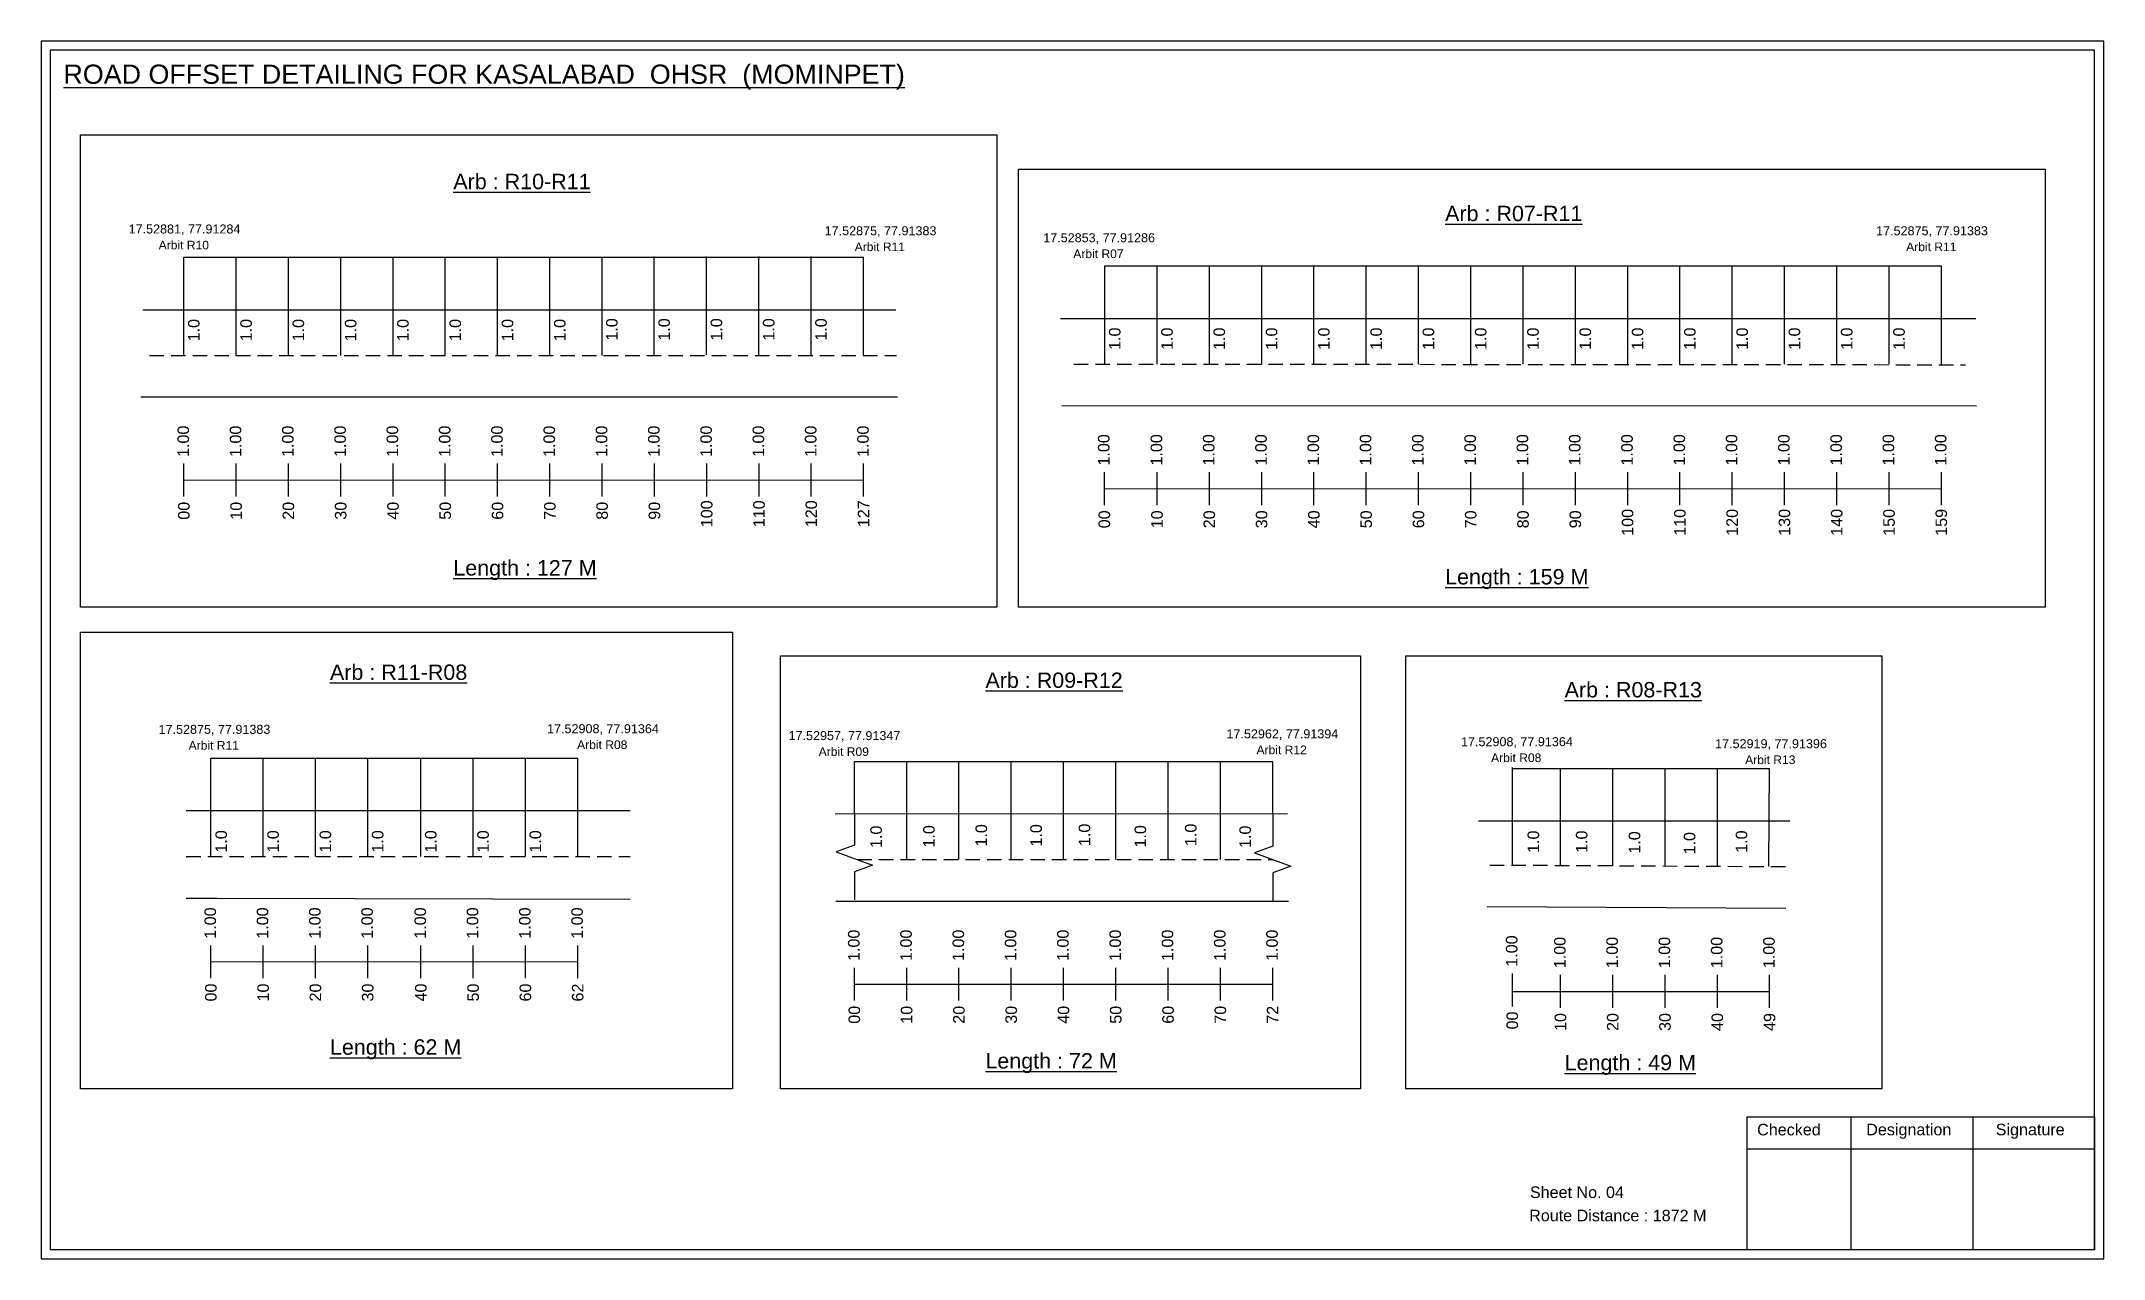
# Model space of a CAD drawing. Header units: inches. Extents: x 1281 to 4707, y 164 to 1513.
# Drawn here: x 3484 to 4021, y 164 to 481 of the extents above; entities that cross this region are included whole.
import ezdxf

# ---------------------------------------------------------------- set-up
doc = ezdxf.new("R2010")
doc.units = ezdxf.units.IN
doc.header["$MEASUREMENT"] = 0
doc.linetypes.add('DASHED2', pattern=[0.375, 0.25, -0.125])
for name, color, linetype in [('PDF_Geometry', 7, 'Continuous'), ('PDF_Text', 5, 'Continuous'), ('pipe', 5, 'Continuous')]:
    doc.layers.add(name, color=color, linetype=linetype)
doc.styles.add('PDF Arial', font='arial.ttf')
doc.styles.get("Standard").update_dxf_attribs({"font": 'arial.ttf'})

msp = doc.modelspace()

# ---------------------------------------------------------------- texts
at = {"color": 242, "true_color": 0xcd2027}
for s, height, p in [('%%UROAD OFFSET DETAILING FOR KASALABAD  OHSR  (MOMINPET)', 5, (3490.26, 469.56)), ('%%UArb : R10-R11', 4, (3591.67, 442.15)), ('%%UArb : R07-R11', 4, (3849.64, 433.83)), ('%%ULength : 127 M', 4, (3591.67, 341.65)), ('%%ULength : 159 M', 4, (3849.64, 339.33)), ('%%UArb : R11-R08', 4, (3559.58, 314.5)), ('%%UArb : R09-R12', 4, (3730.07, 312.41)), ('%%UArb : R08-R13', 4, (3880.73, 309.94)), ('%%ULength : 62 M', 4, (3559.58, 217)), ('%%ULength : 72 M', 4, (3730.07, 213.41)), ('%%ULength : 49 M', 4, (3880.73, 212.94))]:
    msp.add_text(s, height=height, dxfattribs=at).set_placement(p)
at = {"color": 5}
for s, height, p in [('17.52881, 77.91284', 2.34, (3507.21, 430.62)), ('17.52875, 77.91383', 2.34, (3688.25, 430.16)), ('17.52853, 77.91286', 2.34, (3745.11, 428.34)), ('17.52875, 77.91383', 2.34, (3961.75, 430.16)), ('Arbit R10', 2.246, (3515.03, 426.49)), ('Arbit R11', 2.246, (3696.07, 426.03)), ('Arbit R07', 2.246, (3752.93, 424.22)), ('Arbit R11', 2.246, (3969.57, 426.03)), ('17.52875, 77.91383', 2.34, (3515, 300.46)), ('17.52908, 77.91364', 2.34, (3616.05, 300.63)), ('17.52957, 77.91347', 2.34, (3678.87, 298.83)), ('17.52962, 77.91394', 2.34, (3792.77, 299.29)), ('Arbit R11', 2.246, (3522.82, 296.33)), ('Arbit R08', 2.246, (3623.87, 296.5)), ('Arbit R09', 2.246, (3686.69, 294.71)), ('Arbit R12', 2.246, (3800.59, 295.17)), ('17.52908, 77.91364', 2.34, (3853.78, 297.25)), ('Arbit R08', 2.246, (3861.6, 293.12)), ('17.52919, 77.91396', 2.34, (3919.87, 296.73)), ('Arbit R13', 2.246, (3927.69, 292.6))]:
    msp.add_text(s, height=height, dxfattribs=at).set_placement(p)
for p in [(3525.66, 402.56), (3539.26, 402.56), (3552.86, 402.56), (3566.46, 402.56), (3580.06, 402.56), (3593.66, 402.56), (3607.26, 402.56), (3620.86, 402.56), (3634.4, 402.74), (3648, 402.74), (3661.6, 402.74), (3675.2, 402.74), (3688.8, 402.74), (3765.2, 400.33), (3778.8, 400.33), (3792.4, 400.33), (3806, 400.33), (3819.6, 400.33), (3833.2, 400.33), (3846.8, 400.33), (3860.4, 400.33), (3874, 400.33), (3887.6, 400.33), (3901.2, 400.33), (3914.8, 400.33), (3928.4, 400.33), (3942, 400.33), (3955.6, 400.33), (3969.2, 400.33), (3532.79, 269.56), (3546.29, 269.56), (3559.89, 269.56), (3573.49, 269.56), (3587.3, 269.56), (3600.9, 269.56), (3614.5, 269.56), (3703.13, 270.76), (3716.87, 270.88), (3730.49, 271.14), (3744.75, 271.14), (3757.34, 271.27), (3771.86, 270.88), (3784.97, 271.27), (3799.13, 270.77), (3874.09, 269.48), (3886.66, 269.48), (3900.4, 269.29), (3914.72, 269.09), (3928.23, 269.51)]:
    msp.add_text('1.0', height=3, rotation=90).set_placement(p)
at = {"color": 217, "true_color": 0x93278f}
for s, p in [('1.00', (3522.92, 372.48)), ('1.00', (3536.52, 372.48)), ('1.00', (3550.12, 372.48)), ('1.00', (3563.72, 372.48)), ('1.00', (3577.32, 372.48)), ('1.00', (3590.92, 372.48)), ('1.00', (3604.52, 372.48)), ('1.00', (3618.12, 372.48)), ('1.00', (3631.72, 372.48)), ('1.00', (3645.32, 372.48)), ('1.00', (3658.92, 372.48)), ('1.00', (3672.52, 372.48)), ('1.00', (3686.12, 372.48)), ('1.00', (3699.72, 372.48)), ('1.00', (3762.35, 370.25)), ('1.00', (3776.05, 370.25)), ('1.00', (3789.65, 370.25)), ('1.00', (3803.25, 370.25)), ('1.00', (3816.85, 370.25)), ('1.00', (3830.45, 370.25)), ('1.00', (3844.05, 370.25)), ('1.00', (3857.65, 370.25)), ('1.00', (3871.25, 370.25)), ('1.00', (3884.85, 370.25)), ('1.00', (3898.45, 370.25)), ('1.00', (3912.05, 370.25)), ('1.00', (3925.65, 370.25)), ('1.00', (3939.25, 370.25)), ('1.00', (3952.85, 370.25)), ('1.00', (3966.45, 370.25)), ('1.00', (3980.05, 370.25)), ('00', (3523.07, 356.16)), ('10', (3536.67, 356.16)), ('20', (3550.27, 356.16)), ('30', (3563.87, 356.16)), ('40', (3577.47, 356.16)), ('50', (3591.07, 356.16)), ('60', (3604.67, 356.16)), ('70', (3618.27, 356.16)), ('80', (3631.87, 356.16)), ('90', (3645.47, 356.16)), ('100', (3659.07, 354.21)), ('110', (3672.67, 354.21)), ('120', (3686.27, 354.21)), ('127', (3699.87, 354.21)), ('00', (3762.5, 353.93)), ('10', (3776.2, 353.93)), ('20', (3789.8, 353.93)), ('30', (3803.4, 353.93)), ('40', (3817, 353.93)), ('50', (3830.6, 353.93)), ('60', (3844.2, 353.93)), ('70', (3857.8, 353.93)), ('80', (3871.4, 353.93)), ('90', (3885, 353.93)), ('100', (3898.6, 351.98)), ('110', (3912.2, 351.98)), ('120', (3925.8, 351.98)), ('130', (3939.4, 351.98)), ('140', (3953, 351.98)), ('150', (3966.6, 351.98)), ('159', (3980.2, 351.98)), ('1.00', (3529.94, 247.16)), ('1.00', (3543.54, 247.16)), ('1.00', (3557.14, 247.16)), ('1.00', (3570.74, 247.16)), ('1.00', (3584.56, 247.16)), ('1.00', (3598.16, 247.16)), ('1.00', (3611.76, 247.16)), ('1.00', (3625.36, 247.16)), ('1.00', (3697.32, 241.37)), ('1.00', (3710.92, 241.37)), ('1.00', (3724.52, 241.37)), ('1.00', (3738.12, 241.37)), ('1.00', (3751.72, 241.37)), ('1.00', (3765.32, 241.37)), ('1.00', (3778.92, 241.37)), ('1.00', (3792.52, 241.37)), ('1.00', (3806.12, 241.37)), ('1.00', (3868.45, 239.88)), ('1.00', (3880.98, 239.49)), ('1.00', (3894.58, 239.49)), ('1.00', (3908.18, 239.49)), ('1.00', (3921.78, 239.49)), ('1.00', (3935.38, 239.49)), ('00', (3530.09, 230.84)), ('10', (3543.69, 230.84)), ('20', (3557.29, 230.84)), ('30', (3570.89, 230.84)), ('40', (3584.71, 230.84)), ('50', (3598.31, 230.84)), ('60', (3611.91, 230.84)), ('62', (3625.51, 230.84)), ('00', (3697.47, 225.05)), ('10', (3711.07, 225.05)), ('20', (3724.67, 225.05)), ('30', (3738.27, 225.05)), ('40', (3751.87, 225.05)), ('50', (3765.47, 225.05)), ('60', (3779.07, 225.05)), ('70', (3792.67, 225.05)), ('72', (3806.27, 225.05)), ('00', (3868.6, 223.56)), ('10', (3881.13, 223.17)), ('20', (3894.73, 223.17)), ('30', (3908.33, 223.17)), ('40', (3921.93, 223.17)), ('49', (3935.53, 223.17))]:
    msp.add_text(s, height=3, rotation=90, dxfattribs=at).set_placement(p)
for s, p in [('Sheet No. 04', (3871.7, 179.72)), ('Route Distance : 1872 M', (3871.51, 173.67))]:
    msp.add_text(s, height=3).set_placement(p)
at = {"layer": 'PDF_Text', "color": 7, "attachment_point": 7, "style": 'PDF Arial'}
for s, insert, char_height in [('Checked', (3930.8, 195.97), 3.001), ('Designation', (3959.18, 195.13), 3.0006), ('Signature', (3992.86, 195.13), 3.001)]:
    msp.add_mtext(s, dxfattribs=dict(at, insert=insert, char_height=char_height))

# ---------------------------------------------------------------- linework, layer by layer
at = {"color": 5}
for p, q in [((3521.59, 424.42), (3698.39, 424.42)), ((3761.13, 422.19), (3978.73, 422.19)), ((3528.62, 294.1), (3624.03, 294.1)), ((3696, 293.31), (3804.8, 293.31)), ((3867.13, 291.43), (3934.05, 291.43))]:
    msp.add_line(p, q, dxfattribs=at)
for p, q in [((3521.59, 398.89), (3521.59, 424.42)), ((3535.19, 398.89), (3535.19, 424.42)), ((3548.79, 398.89), (3548.79, 424.42)), ((3562.39, 398.89), (3562.39, 424.42)), ((3575.99, 398.89), (3575.99, 424.42)), ((3589.59, 398.89), (3589.59, 424.42)), ((3603.19, 398.89), (3603.19, 424.42)), ((3616.79, 398.89), (3616.79, 424.42)), ((3630.39, 398.89), (3630.39, 424.42)), ((3643.93, 399.07), (3643.93, 424.61)), ((3657.53, 399.07), (3657.53, 424.61)), ((3671.13, 399.07), (3671.13, 424.61)), ((3684.73, 399.07), (3684.73, 424.61)), ((3698.39, 398.89), (3698.39, 424.42)), ((3761.13, 396.65), (3761.13, 422.19)), ((3774.73, 396.65), (3774.73, 422.19)), ((3788.33, 396.65), (3788.33, 422.19)), ((3801.93, 396.65), (3801.93, 422.19)), ((3815.53, 396.65), (3815.53, 422.19)), ((3829.13, 396.65), (3829.13, 422.19)), ((3842.73, 396.65), (3842.73, 422.19)), ((3856.33, 396.65), (3856.33, 422.19)), ((3869.93, 396.65), (3869.93, 422.19)), ((3883.53, 396.65), (3883.53, 422.19)), ((3897.13, 396.65), (3897.13, 422.19)), ((3910.73, 396.65), (3910.73, 422.19)), ((3924.33, 396.65), (3924.33, 422.19)), ((3937.93, 396.65), (3937.93, 422.19)), ((3951.53, 396.65), (3951.53, 422.19)), ((3965.13, 396.65), (3965.13, 422.19)), ((3978.73, 396.65), (3978.73, 422.19)), ((3510.89, 410.77), (3706.77, 410.77)), ((3749.58, 408.54), (3987.66, 408.54)), ((3510.35, 388.09), (3707.19, 388.12)), ((3749.97, 385.85), (3987.83, 385.82)), ((3528.62, 268.56), (3528.62, 294.1)), ((3542.22, 268.56), (3542.22, 294.1)), ((3555.82, 268.56), (3555.82, 294.1)), ((3569.42, 268.56), (3569.42, 294.1)), ((3583.23, 268.56), (3583.23, 294.1)), ((3596.83, 268.56), (3596.83, 294.1)), ((3610.43, 268.56), (3610.43, 294.1)), ((3624.03, 268.56), (3624.03, 294.1)), ((3696, 279.66), (3696, 293.31)), ((3709.6, 267.77), (3709.6, 293.31)), ((3723.2, 267.77), (3723.2, 293.31)), ((3736.8, 267.77), (3736.8, 293.31)), ((3750.4, 267.77), (3750.4, 293.31)), ((3764, 267.77), (3764, 293.31)), ((3777.6, 267.77), (3777.6, 293.31)), ((3791.2, 267.77), (3791.2, 293.31)), ((3804.8, 279.65), (3804.8, 293.31)), ((3867.13, 266.19), (3867.13, 291.73)), ((3879.65, 266.15), (3879.65, 291.43)), ((3893.25, 266.09), (3893.25, 291.43)), ((3906.85, 266.15), (3906.85, 291.43)), ((3920.45, 265.89), (3920.45, 291.43)), ((3933.82, 265.93), (3934.05, 291.43)), ((3637.63, 280.45), (3522.21, 280.45)), ((3691, 279.66), (3808.61, 279.71)), ((3939.3, 277.76), (3858.34, 277.76)), ((3522.21, 257.76), (3530.27, 257.76)), ((3530.27, 257.76), (3637.63, 257.46)), ((3691.14, 256.97), (3808.92, 256.97)), ((3860.55, 255.55), (3938.28, 255.12))]:
    msp.add_line(p, q)
at = {"linetype": 'DASHED2', "ltscale": 15}
for p, q in [((3512.64, 398.89), (3706.92, 398.89)), ((3753.09, 396.65), (3984.97, 396.48)), ((3522.21, 268.56), (3637.63, 268.56)), ((3696.76, 267.77), (3804.8, 267.77)), ((3861.27, 266.34), (3939.55, 265.93))]:
    msp.add_line(p, q, dxfattribs=at)
at = {"color": 217, "true_color": 0x93278f}
for p, q in [((3521.59, 362.19), (3521.59, 370.75)), ((3535.19, 362.19), (3535.19, 370.75)), ((3548.79, 362.19), (3548.79, 370.75)), ((3562.39, 362.19), (3562.39, 370.75)), ((3575.99, 362.19), (3575.99, 370.75)), ((3589.59, 362.19), (3589.59, 370.75)), ((3603.19, 362.19), (3603.19, 370.75)), ((3616.79, 362.19), (3616.79, 370.75)), ((3630.39, 362.19), (3630.39, 370.75)), ((3643.99, 362.19), (3643.99, 370.75)), ((3657.59, 362.19), (3657.59, 370.75)), ((3671.19, 362.19), (3671.19, 370.75)), ((3684.79, 362.19), (3684.79, 370.75)), ((3698.39, 362.19), (3698.39, 370.75)), ((3521.59, 366.46), (3698.39, 366.52)), ((3761.02, 359.95), (3761.02, 368.51)), ((3774.73, 359.95), (3774.73, 368.51)), ((3788.33, 359.95), (3788.33, 368.51)), ((3801.93, 359.95), (3801.93, 368.51)), ((3815.53, 359.95), (3815.53, 368.51)), ((3829.13, 359.95), (3829.13, 368.51)), ((3842.73, 359.95), (3842.73, 368.51)), ((3856.33, 359.95), (3856.33, 368.51)), ((3869.93, 359.95), (3869.93, 368.51)), ((3883.53, 359.95), (3883.53, 368.51)), ((3897.13, 359.95), (3897.13, 368.51)), ((3910.73, 359.95), (3910.73, 368.51)), ((3924.33, 359.95), (3924.33, 368.51)), ((3937.93, 359.95), (3937.93, 368.51)), ((3951.53, 359.95), (3951.53, 368.51)), ((3965.13, 359.95), (3965.13, 368.51)), ((3978.73, 359.95), (3978.73, 368.51)), ((3761.13, 364.22), (3978.73, 364.27)), ((3528.62, 236.87), (3528.62, 245.43)), ((3542.22, 236.87), (3542.22, 245.43)), ((3555.82, 236.87), (3555.82, 245.43)), ((3569.42, 236.87), (3569.42, 245.43)), ((3583.23, 236.87), (3583.23, 245.43)), ((3596.83, 236.87), (3596.83, 245.43)), ((3610.43, 236.87), (3610.43, 245.43)), ((3624.03, 236.87), (3624.03, 245.43)), ((3528.62, 241.14), (3624.03, 241.2)), ((3696, 231.07), (3696, 239.63)), ((3709.6, 231.07), (3709.6, 239.63)), ((3723.2, 231.07), (3723.2, 239.63)), ((3736.8, 231.07), (3736.8, 239.63)), ((3750.4, 231.07), (3750.4, 239.63)), ((3764, 231.07), (3764, 239.63)), ((3777.6, 231.07), (3777.6, 239.63)), ((3791.2, 231.07), (3791.2, 239.63)), ((3804.8, 231.07), (3804.8, 239.63)), ((3867.13, 229.58), (3867.13, 238.14)), ((3879.65, 229.2), (3879.65, 237.75)), ((3893.25, 229.2), (3893.25, 237.75)), ((3906.85, 229.2), (3906.85, 237.75)), ((3920.45, 229.2), (3920.45, 237.75)), ((3934.05, 229.2), (3934.05, 237.75)), ((3696, 235.34), (3804.8, 235.34)), ((3867.13, 233.46), (3934.05, 233.48))]:
    msp.add_line(p, q, dxfattribs=at)
for points in [[(3738.64, 447.35), (4005.75, 447.35), (4005.75, 333.43), (3738.64, 333.43)], [(3494.69, 326.93), (3664.31, 326.93), (3664.31, 208.11), (3494.69, 208.11)], [(3676.77, 320.79), (3827.62, 320.79), (3827.62, 208.11), (3676.77, 208.11)], [(3839.42, 320.79), (3963.23, 320.79), (3963.23, 208.11), (3839.42, 208.11)]]:
    msp.add_lwpolyline(points, close=True)
at = {"linetype": 'Continuous'}
for points in [[(3695.98, 279.94), (3695.98, 271.51), (3691.23, 269.78), (3700.72, 266.33), (3695.98, 264.6), (3695.98, 257.25)], [(3804.8, 279.65), (3804.8, 271.22), (3800.05, 269.5), (3809.54, 266.04), (3804.8, 264.32), (3804.8, 256.97)]]:
    msp.add_lwpolyline(points, dxfattribs=at)
at = {"layer": 'PDF_Geometry'}
for points in [[(3484.49, 480.63), (3484.49, 163.92), (4020.96, 163.92), (4020.96, 480.63)], [(3486.81, 478.3), (3486.81, 166.34), (4018.54, 166.34), (4018.54, 478.3)]]:
    msp.add_lwpolyline(points, close=True, dxfattribs=at)
at = {"layer": 'PDF_Geometry', "color": 242, "true_color": 0xcc1f26}
msp.add_lwpolyline([(4018.54, 166.24), (3928.2, 166.24), (3928.2, 200.86), (4018.54, 200.86)], close=True, dxfattribs=at)
for points in [[(3955.18, 200.86), (3955.18, 166.24)], [(3986.91, 200.86), (3986.91, 166.24)], [(3928.2, 192.48), (4018.54, 192.48)]]:
    msp.add_lwpolyline(points, dxfattribs=at)
at = {"layer": 'pipe', "color": 0}
msp.add_lwpolyline([(3494.69, 456.28), (3733.01, 456.28), (3733.01, 333.43), (3494.69, 333.43)], close=True, dxfattribs=at)

msp.set_redraw_order([(e.dxf.handle, doc.entitydb.next_handle()) for e in msp.query("TEXT MTEXT ATTDEF DIMENSION ARC_DIMENSION")])  # texts and dimensions are drawn at this point

doc.saveas('drawing.dxf')
